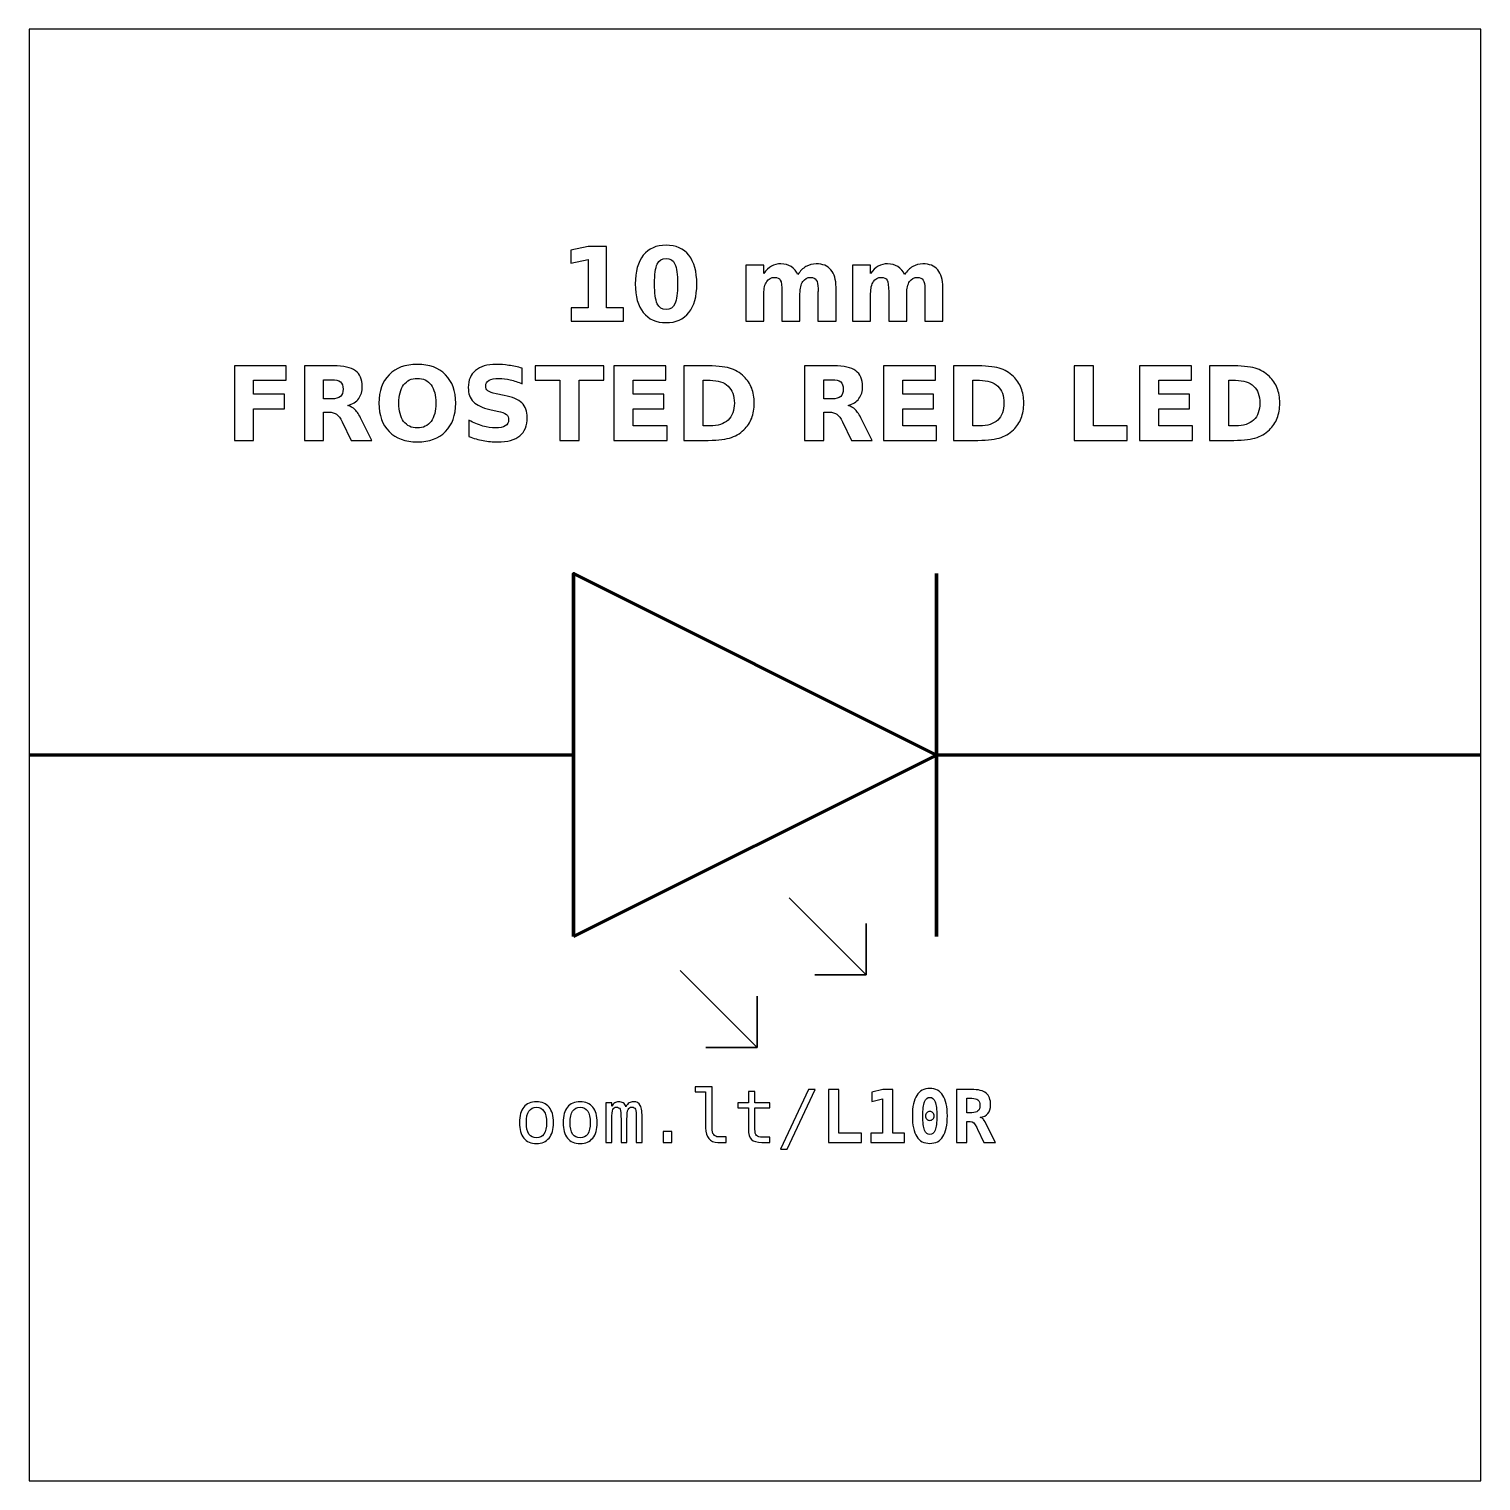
# Model space of a CAD drawing. Header units: centimetres. Extents: x -11.5 to -9.5, y -15.85 to -13.85.
import ezdxf

# ---------------------------------------------------------------- set-up
doc = ezdxf.new("R2010")
doc.units = ezdxf.units.CM
doc.header["$MEASUREMENT"] = 0
doc.layers.add('Layer 1', color=7, linetype='Continuous')

msp = doc.modelspace()

# ---------------------------------------------------------------- linework, layer by layer
at = {"layer": 'Layer 1', "color": 7}
msp.add_open_spline([(-11.5, -13.85), (-11.5, -13.85), (-9.5, -13.85), (-9.5, -13.85), (-9.5, -13.85), (-9.5, -13.85), (-9.5, -15.85), (-9.5, -15.85), (-9.5, -15.85), (-9.5, -15.85), (-11.5, -15.85), (-11.5, -15.85), (-11.5, -15.85), (-11.5, -15.85), (-11.5, -13.85), (-11.5, -13.85)], degree=3, knots=[0, 0, 0, 0, 0.25, 0.25, 0.25, 0.25, 0.5, 0.5, 0.5, 0.5, 0.75, 0.75, 0.75, 0.75, 1, 1, 1, 1], dxfattribs=at)
at = {"layer": 'Layer 1', "color": 250}
for points, knots in [([(-10.75327, -14.23414), (-10.75327, -14.23414), (-10.72984, -14.23414), (-10.72984, -14.23414), (-10.72984, -14.23414), (-10.72984, -14.23414), (-10.72984, -14.16765), (-10.72984, -14.16765), (-10.72984, -14.16765), (-10.72984, -14.16765), (-10.75388, -14.17262), (-10.75388, -14.17262), (-10.75388, -14.17262), (-10.75388, -14.17262), (-10.75388, -14.15455), (-10.75388, -14.15455), (-10.75388, -14.15455), (-10.75388, -14.15455), (-10.72998, -14.14959), (-10.72998, -14.14959), (-10.72998, -14.14959), (-10.72998, -14.14959), (-10.70477, -14.14959), (-10.70477, -14.14959), (-10.70477, -14.14959), (-10.70477, -14.14959), (-10.70477, -14.23414), (-10.70477, -14.23414), (-10.70477, -14.23414), (-10.70477, -14.23414), (-10.68135, -14.23414), (-10.68135, -14.23414), (-10.68135, -14.23414), (-10.68135, -14.23414), (-10.68135, -14.25246), (-10.68135, -14.25246), (-10.68135, -14.25246), (-10.68135, -14.25246), (-10.75327, -14.25246), (-10.75327, -14.25246), (-10.75327, -14.25246), (-10.75327, -14.25246), (-10.75327, -14.23414), (-10.75327, -14.23414)], [0, 0, 0, 0, 0.0909091, 0.0909091, 0.0909091, 0.0909091, 0.1818182, 0.1818182, 0.1818182, 0.1818182, 0.2727273, 0.2727273, 0.2727273, 0.2727273, 0.3636364, 0.3636364, 0.3636364, 0.3636364, 0.4545455, 0.4545455, 0.4545455, 0.4545455, 0.5454545, 0.5454545, 0.5454545, 0.5454545, 0.6363636, 0.6363636, 0.6363636, 0.6363636, 0.7272727, 0.7272727, 0.7272727, 0.7272727, 0.8181818, 0.8181818, 0.8181818, 0.8181818, 0.9090909, 0.9090909, 0.9090909, 0.9090909, 1, 1, 1, 1]), ([(-10.58017, -14.20112), (-10.58017, -14.21817), (-10.58384, -14.23132), (-10.5912, -14.24058), (-10.5912, -14.24058), (-10.59854, -14.24983), (-10.60898, -14.25446), (-10.62248, -14.25446), (-10.62248, -14.25446), (-10.63603, -14.25446), (-10.64649, -14.24983), (-10.65383, -14.24058), (-10.65383, -14.24058), (-10.66119, -14.23132), (-10.66486, -14.21817), (-10.66486, -14.20112), (-10.66486, -14.20112), (-10.66486, -14.18405), (-10.66119, -14.17087), (-10.65383, -14.16161), (-10.65383, -14.16161), (-10.64649, -14.15237), (-10.63603, -14.14773), (-10.62248, -14.14773), (-10.62248, -14.14773), (-10.60898, -14.14773), (-10.59854, -14.15237), (-10.5912, -14.16161), (-10.5912, -14.16161), (-10.58384, -14.17087), (-10.58017, -14.18405), (-10.58017, -14.20112)], [0, 0, 0, 0, 0.125, 0.125, 0.125, 0.125, 0.25, 0.25, 0.25, 0.25, 0.375, 0.375, 0.375, 0.375, 0.5, 0.5, 0.5, 0.5, 0.625, 0.625, 0.625, 0.625, 0.75, 0.75, 0.75, 0.75, 0.875, 0.875, 0.875, 0.875, 1, 1, 1, 1]), ([(-10.6067, -14.20093), (-10.6067, -14.18807), (-10.6079, -14.17901), (-10.61032, -14.17374), (-10.61032, -14.17374), (-10.61272, -14.1685), (-10.61679, -14.16587), (-10.62248, -14.16587), (-10.62248, -14.16587), (-10.62817, -14.16587), (-10.63224, -14.1685), (-10.63469, -14.17374), (-10.63469, -14.17374), (-10.63711, -14.17901), (-10.63833, -14.18807), (-10.63833, -14.20093), (-10.63833, -14.20093), (-10.63833, -14.21391), (-10.63711, -14.22309), (-10.63469, -14.2284), (-10.63469, -14.2284), (-10.63224, -14.23374), (-10.62817, -14.2364), (-10.62248, -14.2364), (-10.62248, -14.2364), (-10.61684, -14.2364), (-10.61279, -14.23374), (-10.61034, -14.2284), (-10.61034, -14.2284), (-10.60792, -14.22309), (-10.6067, -14.21391), (-10.6067, -14.20093)], [0, 0, 0, 0, 0.125, 0.125, 0.125, 0.125, 0.25, 0.25, 0.25, 0.25, 0.375, 0.375, 0.375, 0.375, 0.5, 0.5, 0.5, 0.5, 0.625, 0.625, 0.625, 0.625, 0.75, 0.75, 0.75, 0.75, 0.875, 0.875, 0.875, 0.875, 1, 1, 1, 1]), ([(-10.44092, -14.18811), (-10.43779, -14.18334), (-10.4341, -14.17969), (-10.42979, -14.1772), (-10.42979, -14.1772), (-10.42549, -14.17468), (-10.42079, -14.17344), (-10.41564, -14.17344), (-10.41564, -14.17344), (-10.40677, -14.17344), (-10.40002, -14.17617), (-10.39539, -14.18165), (-10.39539, -14.18165), (-10.39075, -14.1871), (-10.38842, -14.19505), (-10.38842, -14.20547), (-10.38842, -14.20547), (-10.38842, -14.20547), (-10.38842, -14.25246), (-10.38842, -14.25246), (-10.38842, -14.25246), (-10.38842, -14.25246), (-10.41324, -14.25246), (-10.41324, -14.25246), (-10.41324, -14.25246), (-10.41324, -14.25246), (-10.41324, -14.21222), (-10.41324, -14.21222), (-10.41324, -14.21222), (-10.41319, -14.21163), (-10.41317, -14.21102), (-10.41314, -14.21036), (-10.41314, -14.21036), (-10.41312, -14.20973), (-10.4131, -14.20881), (-10.4131, -14.20761), (-10.4131, -14.20761), (-10.4131, -14.20215), (-10.41389, -14.19818), (-10.41552, -14.19573), (-10.41552, -14.19573), (-10.41712, -14.19326), (-10.4197, -14.19204), (-10.42328, -14.19204), (-10.42328, -14.19204), (-10.42798, -14.19204), (-10.43158, -14.19397), (-10.43414, -14.19783), (-10.43414, -14.19783), (-10.43668, -14.20168), (-10.438, -14.20726), (-10.4381, -14.21457), (-10.4381, -14.21457), (-10.4381, -14.21457), (-10.4381, -14.25246), (-10.4381, -14.25246), (-10.4381, -14.25246), (-10.4381, -14.25246), (-10.46291, -14.25246), (-10.46291, -14.25246), (-10.46291, -14.25246), (-10.46291, -14.25246), (-10.46291, -14.21222), (-10.46291, -14.21222), (-10.46291, -14.21222), (-10.46291, -14.20368), (-10.46364, -14.19818), (-10.46512, -14.19573), (-10.46512, -14.19573), (-10.46658, -14.19326), (-10.46919, -14.19204), (-10.47295, -14.19204), (-10.47295, -14.19204), (-10.4777, -14.19204), (-10.48135, -14.19399), (-10.48391, -14.19787), (-10.48391, -14.19787), (-10.48647, -14.20175), (-10.48777, -14.20728), (-10.48777, -14.2145), (-10.48777, -14.2145), (-10.48777, -14.2145), (-10.48777, -14.25246), (-10.48777, -14.25246), (-10.48777, -14.25246), (-10.48777, -14.25246), (-10.51258, -14.25246), (-10.51258, -14.25246), (-10.51258, -14.25246), (-10.51258, -14.25246), (-10.51258, -14.1753), (-10.51258, -14.1753), (-10.51258, -14.1753), (-10.51258, -14.1753), (-10.48777, -14.1753), (-10.48777, -14.1753), (-10.48777, -14.1753), (-10.48777, -14.1753), (-10.48777, -14.18661), (-10.48777, -14.18661), (-10.48777, -14.18661), (-10.48473, -14.18223), (-10.48125, -14.17897), (-10.47732, -14.17675), (-10.47732, -14.17675), (-10.4734, -14.17454), (-10.46907, -14.17344), (-10.46434, -14.17344), (-10.46434, -14.17344), (-10.45903, -14.17344), (-10.4543, -14.17473), (-10.45023, -14.1773), (-10.45023, -14.1773), (-10.44614, -14.17988), (-10.44303, -14.18348), (-10.44092, -14.18811)], [0, 0, 0, 0, 0.0344828, 0.0344828, 0.0344828, 0.0344828, 0.0689655, 0.0689655, 0.0689655, 0.0689655, 0.1034483, 0.1034483, 0.1034483, 0.1034483, 0.137931, 0.137931, 0.137931, 0.137931, 0.1724138, 0.1724138, 0.1724138, 0.1724138, 0.2068966, 0.2068966, 0.2068966, 0.2068966, 0.2413793, 0.2413793, 0.2413793, 0.2413793, 0.2758621, 0.2758621, 0.2758621, 0.2758621, 0.3103448, 0.3103448, 0.3103448, 0.3103448, 0.3448276, 0.3448276, 0.3448276, 0.3448276, 0.3793103, 0.3793103, 0.3793103, 0.3793103, 0.4137931, 0.4137931, 0.4137931, 0.4137931, 0.4482759, 0.4482759, 0.4482759, 0.4482759, 0.4827586, 0.4827586, 0.4827586, 0.4827586, 0.5172414, 0.5172414, 0.5172414, 0.5172414, 0.5517241, 0.5517241, 0.5517241, 0.5517241, 0.5862069, 0.5862069, 0.5862069, 0.5862069, 0.6206897, 0.6206897, 0.6206897, 0.6206897, 0.6551724, 0.6551724, 0.6551724, 0.6551724, 0.6896552, 0.6896552, 0.6896552, 0.6896552, 0.7241379, 0.7241379, 0.7241379, 0.7241379, 0.7586207, 0.7586207, 0.7586207, 0.7586207, 0.7931034, 0.7931034, 0.7931034, 0.7931034, 0.8275862, 0.8275862, 0.8275862, 0.8275862, 0.862069, 0.862069, 0.862069, 0.862069, 0.8965517, 0.8965517, 0.8965517, 0.8965517, 0.9310345, 0.9310345, 0.9310345, 0.9310345, 0.9655172, 0.9655172, 0.9655172, 0.9655172, 1, 1, 1, 1]), ([(-10.29388, -14.18811), (-10.29075, -14.18334), (-10.28706, -14.17969), (-10.28275, -14.1772), (-10.28275, -14.1772), (-10.27845, -14.17468), (-10.27375, -14.17344), (-10.2686, -14.17344), (-10.2686, -14.17344), (-10.25973, -14.17344), (-10.25298, -14.17617), (-10.24835, -14.18165), (-10.24835, -14.18165), (-10.24371, -14.1871), (-10.24138, -14.19505), (-10.24138, -14.20547), (-10.24138, -14.20547), (-10.24138, -14.20547), (-10.24138, -14.25246), (-10.24138, -14.25246), (-10.24138, -14.25246), (-10.24138, -14.25246), (-10.2662, -14.25246), (-10.2662, -14.25246), (-10.2662, -14.25246), (-10.2662, -14.25246), (-10.2662, -14.21222), (-10.2662, -14.21222), (-10.2662, -14.21222), (-10.26615, -14.21163), (-10.26613, -14.21102), (-10.2661, -14.21036), (-10.2661, -14.21036), (-10.26608, -14.20973), (-10.26606, -14.20881), (-10.26606, -14.20761), (-10.26606, -14.20761), (-10.26606, -14.20215), (-10.26685, -14.19818), (-10.26848, -14.19573), (-10.26848, -14.19573), (-10.27008, -14.19326), (-10.27266, -14.19204), (-10.27624, -14.19204), (-10.27624, -14.19204), (-10.28094, -14.19204), (-10.28454, -14.19397), (-10.2871, -14.19783), (-10.2871, -14.19783), (-10.28964, -14.20168), (-10.29096, -14.20726), (-10.29106, -14.21457), (-10.29106, -14.21457), (-10.29106, -14.21457), (-10.29106, -14.25246), (-10.29106, -14.25246), (-10.29106, -14.25246), (-10.29106, -14.25246), (-10.31587, -14.25246), (-10.31587, -14.25246), (-10.31587, -14.25246), (-10.31587, -14.25246), (-10.31587, -14.21222), (-10.31587, -14.21222), (-10.31587, -14.21222), (-10.31587, -14.20368), (-10.3166, -14.19818), (-10.31808, -14.19573), (-10.31808, -14.19573), (-10.31954, -14.19326), (-10.32215, -14.19204), (-10.32591, -14.19204), (-10.32591, -14.19204), (-10.33066, -14.19204), (-10.33431, -14.19399), (-10.33687, -14.19787), (-10.33687, -14.19787), (-10.33943, -14.20175), (-10.34073, -14.20728), (-10.34073, -14.2145), (-10.34073, -14.2145), (-10.34073, -14.2145), (-10.34073, -14.25246), (-10.34073, -14.25246), (-10.34073, -14.25246), (-10.34073, -14.25246), (-10.36554, -14.25246), (-10.36554, -14.25246), (-10.36554, -14.25246), (-10.36554, -14.25246), (-10.36554, -14.1753), (-10.36554, -14.1753), (-10.36554, -14.1753), (-10.36554, -14.1753), (-10.34073, -14.1753), (-10.34073, -14.1753), (-10.34073, -14.1753), (-10.34073, -14.1753), (-10.34073, -14.18661), (-10.34073, -14.18661), (-10.34073, -14.18661), (-10.33769, -14.18223), (-10.33421, -14.17897), (-10.33028, -14.17675), (-10.33028, -14.17675), (-10.32636, -14.17454), (-10.32203, -14.17344), (-10.3173, -14.17344), (-10.3173, -14.17344), (-10.31199, -14.17344), (-10.30726, -14.17473), (-10.30319, -14.1773), (-10.30319, -14.1773), (-10.2991, -14.17988), (-10.29599, -14.18348), (-10.29388, -14.18811)], [0, 0, 0, 0, 0.0344828, 0.0344828, 0.0344828, 0.0344828, 0.0689655, 0.0689655, 0.0689655, 0.0689655, 0.1034483, 0.1034483, 0.1034483, 0.1034483, 0.137931, 0.137931, 0.137931, 0.137931, 0.1724138, 0.1724138, 0.1724138, 0.1724138, 0.2068966, 0.2068966, 0.2068966, 0.2068966, 0.2413793, 0.2413793, 0.2413793, 0.2413793, 0.2758621, 0.2758621, 0.2758621, 0.2758621, 0.3103448, 0.3103448, 0.3103448, 0.3103448, 0.3448276, 0.3448276, 0.3448276, 0.3448276, 0.3793103, 0.3793103, 0.3793103, 0.3793103, 0.4137931, 0.4137931, 0.4137931, 0.4137931, 0.4482759, 0.4482759, 0.4482759, 0.4482759, 0.4827586, 0.4827586, 0.4827586, 0.4827586, 0.5172414, 0.5172414, 0.5172414, 0.5172414, 0.5517241, 0.5517241, 0.5517241, 0.5517241, 0.5862069, 0.5862069, 0.5862069, 0.5862069, 0.6206897, 0.6206897, 0.6206897, 0.6206897, 0.6551724, 0.6551724, 0.6551724, 0.6551724, 0.6896552, 0.6896552, 0.6896552, 0.6896552, 0.7241379, 0.7241379, 0.7241379, 0.7241379, 0.7586207, 0.7586207, 0.7586207, 0.7586207, 0.7931034, 0.7931034, 0.7931034, 0.7931034, 0.8275862, 0.8275862, 0.8275862, 0.8275862, 0.862069, 0.862069, 0.862069, 0.862069, 0.8965517, 0.8965517, 0.8965517, 0.8965517, 0.9310345, 0.9310345, 0.9310345, 0.9310345, 0.9655172, 0.9655172, 0.9655172, 0.9655172, 1, 1, 1, 1]), ([(-11.21718, -14.31384), (-11.21718, -14.31384), (-11.14559, -14.31384), (-11.14559, -14.31384), (-11.14559, -14.31384), (-11.14559, -14.31384), (-11.14559, -14.3339), (-11.14559, -14.3339), (-11.14559, -14.3339), (-11.14559, -14.3339), (-11.19065, -14.3339), (-11.19065, -14.3339), (-11.19065, -14.3339), (-11.19065, -14.3339), (-11.19065, -14.35305), (-11.19065, -14.35305), (-11.19065, -14.35305), (-11.19065, -14.35305), (-11.14827, -14.35305), (-11.14827, -14.35305), (-11.14827, -14.35305), (-11.14827, -14.35305), (-11.14827, -14.37311), (-11.14827, -14.37311), (-11.14827, -14.37311), (-11.14827, -14.37311), (-11.19065, -14.37311), (-11.19065, -14.37311), (-11.19065, -14.37311), (-11.19065, -14.37311), (-11.19065, -14.41671), (-11.19065, -14.41671), (-11.19065, -14.41671), (-11.19065, -14.41671), (-11.21718, -14.41671), (-11.21718, -14.41671), (-11.21718, -14.41671), (-11.21718, -14.41671), (-11.21718, -14.31384), (-11.21718, -14.31384)], [0, 0, 0, 0, 0.1, 0.1, 0.1, 0.1, 0.2, 0.2, 0.2, 0.2, 0.3, 0.3, 0.3, 0.3, 0.4, 0.4, 0.4, 0.4, 0.5, 0.5, 0.5, 0.5, 0.6, 0.6, 0.6, 0.6, 0.7, 0.7, 0.7, 0.7, 0.8, 0.8, 0.8, 0.8, 0.9, 0.9, 0.9, 0.9, 1, 1, 1, 1]), ([(-11.09425, -14.37779), (-11.09425, -14.37779), (-11.09425, -14.41671), (-11.09425, -14.41671), (-11.09425, -14.41671), (-11.09425, -14.41671), (-11.12078, -14.41671), (-11.12078, -14.41671), (-11.12078, -14.41671), (-11.12078, -14.41671), (-11.12078, -14.31384), (-11.12078, -14.31384), (-11.12078, -14.31384), (-11.12078, -14.31384), (-11.08026, -14.31384), (-11.08026, -14.31384), (-11.08026, -14.31384), (-11.06671, -14.31384), (-11.05676, -14.31612), (-11.05046, -14.32066), (-11.05046, -14.32066), (-11.04414, -14.3252), (-11.04098, -14.3324), (-11.04098, -14.34223), (-11.04098, -14.34223), (-11.04098, -14.34902), (-11.04263, -14.35462), (-11.0459, -14.35897), (-11.0459, -14.35897), (-11.04919, -14.36335), (-11.05415, -14.36657), (-11.06076, -14.36862), (-11.06076, -14.36862), (-11.05714, -14.36946), (-11.05387, -14.37132), (-11.051, -14.37424), (-11.051, -14.37424), (-11.04813, -14.37715), (-11.04524, -14.38157), (-11.0423, -14.3875), (-11.0423, -14.3875), (-11.0423, -14.3875), (-11.02788, -14.41671), (-11.02788, -14.41671), (-11.02788, -14.41671), (-11.02788, -14.41671), (-11.05615, -14.41671), (-11.05615, -14.41671), (-11.05615, -14.41671), (-11.05615, -14.41671), (-11.06869, -14.39115), (-11.06869, -14.39115), (-11.06869, -14.39115), (-11.0712, -14.38602), (-11.07377, -14.38249), (-11.07638, -14.38061), (-11.07638, -14.38061), (-11.07897, -14.37873), (-11.08242, -14.37779), (-11.08675, -14.37779), (-11.08675, -14.37779), (-11.08675, -14.37779), (-11.09425, -14.37779), (-11.09425, -14.37779)], [0, 0, 0, 0, 0.0625, 0.0625, 0.0625, 0.0625, 0.125, 0.125, 0.125, 0.125, 0.1875, 0.1875, 0.1875, 0.1875, 0.25, 0.25, 0.25, 0.25, 0.3125, 0.3125, 0.3125, 0.3125, 0.375, 0.375, 0.375, 0.375, 0.4375, 0.4375, 0.4375, 0.4375, 0.5, 0.5, 0.5, 0.5, 0.5625, 0.5625, 0.5625, 0.5625, 0.625, 0.625, 0.625, 0.625, 0.6875, 0.6875, 0.6875, 0.6875, 0.75, 0.75, 0.75, 0.75, 0.8125, 0.8125, 0.8125, 0.8125, 0.875, 0.875, 0.875, 0.875, 0.9375, 0.9375, 0.9375, 0.9375, 1, 1, 1, 1]), ([(-10.96514, -14.31198), (-10.94861, -14.31198), (-10.93565, -14.31671), (-10.92629, -14.32619), (-10.92629, -14.32619), (-10.91691, -14.33564), (-10.91223, -14.34869), (-10.91223, -14.36537), (-10.91223, -14.36537), (-10.91223, -14.382), (-10.91691, -14.39505), (-10.92629, -14.4045), (-10.92629, -14.4045), (-10.93565, -14.41398), (-10.94861, -14.41871), (-10.96514, -14.41871), (-10.96514, -14.41871), (-10.98163, -14.41871), (-10.99456, -14.41398), (-11.00397, -14.4045), (-11.00397, -14.4045), (-11.01335, -14.39505), (-11.01806, -14.382), (-11.01806, -14.36537), (-11.01806, -14.36537), (-11.01806, -14.34869), (-11.01335, -14.33564), (-11.00397, -14.32619), (-11.00397, -14.32619), (-10.99456, -14.31671), (-10.98163, -14.31198), (-10.96514, -14.31198)], [0, 0, 0, 0, 0.125, 0.125, 0.125, 0.125, 0.25, 0.25, 0.25, 0.25, 0.375, 0.375, 0.375, 0.375, 0.5, 0.5, 0.5, 0.5, 0.625, 0.625, 0.625, 0.625, 0.75, 0.75, 0.75, 0.75, 0.875, 0.875, 0.875, 0.875, 1, 1, 1, 1]), ([(-10.82057, -14.31709), (-10.82057, -14.31709), (-10.82057, -14.33884), (-10.82057, -14.33884), (-10.82057, -14.33884), (-10.82622, -14.33632), (-10.83174, -14.33442), (-10.8371, -14.33313), (-10.8371, -14.33313), (-10.84249, -14.33183), (-10.84757, -14.3312), (-10.85234, -14.3312), (-10.85234, -14.3312), (-10.85867, -14.3312), (-10.86337, -14.33207), (-10.86641, -14.33381), (-10.86641, -14.33381), (-10.86944, -14.33557), (-10.87095, -14.33828), (-10.87095, -14.34195), (-10.87095, -14.34195), (-10.87095, -14.3447), (-10.86994, -14.34686), (-10.86789, -14.34839), (-10.86789, -14.34839), (-10.86584, -14.34992), (-10.86213, -14.35126), (-10.85674, -14.35236), (-10.85674, -14.35236), (-10.85674, -14.35236), (-10.84545, -14.35462), (-10.84545, -14.35462), (-10.84545, -14.35462), (-10.834, -14.35693), (-10.82589, -14.36041), (-10.82107, -14.36511), (-10.82107, -14.36511), (-10.81624, -14.36979), (-10.81382, -14.37645), (-10.81382, -14.38508), (-10.81382, -14.38508), (-10.81382, -14.39644), (-10.81718, -14.40488), (-10.82391, -14.41041), (-10.82391, -14.41041), (-10.83064, -14.41593), (-10.84091, -14.41871), (-10.85474, -14.41871), (-10.85474, -14.41871), (-10.86128, -14.41871), (-10.86782, -14.4181), (-10.87438, -14.41685), (-10.87438, -14.41685), (-10.88094, -14.4156), (-10.88753, -14.41377), (-10.89409, -14.41135), (-10.89409, -14.41135), (-10.89409, -14.41135), (-10.89409, -14.38896), (-10.89409, -14.38896), (-10.89409, -14.38896), (-10.88753, -14.39244), (-10.88118, -14.39507), (-10.87504, -14.39684), (-10.87504, -14.39684), (-10.8689, -14.3986), (-10.863, -14.39949), (-10.85731, -14.39949), (-10.85731, -14.39949), (-10.85152, -14.39949), (-10.84708, -14.39853), (-10.844, -14.3966), (-10.844, -14.3966), (-10.84091, -14.39467), (-10.83939, -14.39192), (-10.83939, -14.38832), (-10.83939, -14.38832), (-10.83939, -14.38512), (-10.84042, -14.38263), (-10.84251, -14.38089), (-10.84251, -14.38089), (-10.84461, -14.37915), (-10.84877, -14.37758), (-10.85503, -14.37621), (-10.85503, -14.37621), (-10.85503, -14.37621), (-10.8653, -14.37393), (-10.8653, -14.37393), (-10.8653, -14.37393), (-10.87558, -14.37172), (-10.88311, -14.36822), (-10.88786, -14.36339), (-10.88786, -14.36339), (-10.89261, -14.35857), (-10.89498, -14.35206), (-10.89498, -14.3439), (-10.89498, -14.3439), (-10.89498, -14.33364), (-10.89167, -14.32576), (-10.88506, -14.32026), (-10.88506, -14.32026), (-10.87845, -14.31473), (-10.86895, -14.31198), (-10.85653, -14.31198), (-10.85653, -14.31198), (-10.85089, -14.31198), (-10.84508, -14.31241), (-10.8391, -14.31325), (-10.8391, -14.31325), (-10.83313, -14.3141), (-10.82695, -14.31537), (-10.82057, -14.31709)], [0, 0, 0, 0, 0.0357143, 0.0357143, 0.0357143, 0.0357143, 0.0714286, 0.0714286, 0.0714286, 0.0714286, 0.1071429, 0.1071429, 0.1071429, 0.1071429, 0.1428571, 0.1428571, 0.1428571, 0.1428571, 0.1785714, 0.1785714, 0.1785714, 0.1785714, 0.2142857, 0.2142857, 0.2142857, 0.2142857, 0.25, 0.25, 0.25, 0.25, 0.2857143, 0.2857143, 0.2857143, 0.2857143, 0.3214286, 0.3214286, 0.3214286, 0.3214286, 0.3571429, 0.3571429, 0.3571429, 0.3571429, 0.3928571, 0.3928571, 0.3928571, 0.3928571, 0.4285714, 0.4285714, 0.4285714, 0.4285714, 0.4642857, 0.4642857, 0.4642857, 0.4642857, 0.5, 0.5, 0.5, 0.5, 0.5357143, 0.5357143, 0.5357143, 0.5357143, 0.5714286, 0.5714286, 0.5714286, 0.5714286, 0.6071429, 0.6071429, 0.6071429, 0.6071429, 0.6428571, 0.6428571, 0.6428571, 0.6428571, 0.6785714, 0.6785714, 0.6785714, 0.6785714, 0.7142857, 0.7142857, 0.7142857, 0.7142857, 0.75, 0.75, 0.75, 0.75, 0.7857143, 0.7857143, 0.7857143, 0.7857143, 0.8214286, 0.8214286, 0.8214286, 0.8214286, 0.8571429, 0.8571429, 0.8571429, 0.8571429, 0.8928571, 0.8928571, 0.8928571, 0.8928571, 0.9285714, 0.9285714, 0.9285714, 0.9285714, 0.9642857, 0.9642857, 0.9642857, 0.9642857, 1, 1, 1, 1]), ([(-10.80282, -14.31384), (-10.80282, -14.31384), (-10.70802, -14.31384), (-10.70802, -14.31384), (-10.70802, -14.31384), (-10.70802, -14.31384), (-10.70802, -14.3339), (-10.70802, -14.3339), (-10.70802, -14.3339), (-10.70802, -14.3339), (-10.74212, -14.3339), (-10.74212, -14.3339), (-10.74212, -14.3339), (-10.74212, -14.3339), (-10.74212, -14.41671), (-10.74212, -14.41671), (-10.74212, -14.41671), (-10.74212, -14.41671), (-10.76865, -14.41671), (-10.76865, -14.41671), (-10.76865, -14.41671), (-10.76865, -14.41671), (-10.76865, -14.3339), (-10.76865, -14.3339), (-10.76865, -14.3339), (-10.76865, -14.3339), (-10.80282, -14.3339), (-10.80282, -14.3339), (-10.80282, -14.3339), (-10.80282, -14.3339), (-10.80282, -14.31384), (-10.80282, -14.31384)], [0, 0, 0, 0, 0.125, 0.125, 0.125, 0.125, 0.25, 0.25, 0.25, 0.25, 0.375, 0.375, 0.375, 0.375, 0.5, 0.5, 0.5, 0.5, 0.625, 0.625, 0.625, 0.625, 0.75, 0.75, 0.75, 0.75, 0.875, 0.875, 0.875, 0.875, 1, 1, 1, 1]), ([(-10.69428, -14.31384), (-10.69428, -14.31384), (-10.62269, -14.31384), (-10.62269, -14.31384), (-10.62269, -14.31384), (-10.62269, -14.31384), (-10.62269, -14.3339), (-10.62269, -14.3339), (-10.62269, -14.3339), (-10.62269, -14.3339), (-10.66775, -14.3339), (-10.66775, -14.3339), (-10.66775, -14.3339), (-10.66775, -14.3339), (-10.66775, -14.35305), (-10.66775, -14.35305), (-10.66775, -14.35305), (-10.66775, -14.35305), (-10.6254, -14.35305), (-10.6254, -14.35305), (-10.6254, -14.35305), (-10.6254, -14.35305), (-10.6254, -14.37311), (-10.6254, -14.37311), (-10.6254, -14.37311), (-10.6254, -14.37311), (-10.66775, -14.37311), (-10.66775, -14.37311), (-10.66775, -14.37311), (-10.66775, -14.37311), (-10.66775, -14.39665), (-10.66775, -14.39665), (-10.66775, -14.39665), (-10.66775, -14.39665), (-10.62119, -14.39665), (-10.62119, -14.39665), (-10.62119, -14.39665), (-10.62119, -14.39665), (-10.62119, -14.41671), (-10.62119, -14.41671), (-10.62119, -14.41671), (-10.62119, -14.41671), (-10.69428, -14.41671), (-10.69428, -14.41671), (-10.69428, -14.41671), (-10.69428, -14.41671), (-10.69428, -14.31384), (-10.69428, -14.31384)], [0, 0, 0, 0, 0.0833333, 0.0833333, 0.0833333, 0.0833333, 0.1666667, 0.1666667, 0.1666667, 0.1666667, 0.25, 0.25, 0.25, 0.25, 0.3333333, 0.3333333, 0.3333333, 0.3333333, 0.4166667, 0.4166667, 0.4166667, 0.4166667, 0.5, 0.5, 0.5, 0.5, 0.5833333, 0.5833333, 0.5833333, 0.5833333, 0.6666667, 0.6666667, 0.6666667, 0.6666667, 0.75, 0.75, 0.75, 0.75, 0.8333333, 0.8333333, 0.8333333, 0.8333333, 0.9166667, 0.9166667, 0.9166667, 0.9166667, 1, 1, 1, 1]), ([(-10.59788, -14.31384), (-10.59788, -14.31384), (-10.56989, -14.31384), (-10.56989, -14.31384), (-10.56989, -14.31384), (-10.55428, -14.31384), (-10.54266, -14.31495), (-10.53502, -14.31718), (-10.53502, -14.31718), (-10.52737, -14.31941), (-10.52081, -14.32318), (-10.51533, -14.32852), (-10.51533, -14.32852), (-10.51051, -14.33315), (-10.50694, -14.33851), (-10.50458, -14.34458), (-10.50458, -14.34458), (-10.50226, -14.35062), (-10.50108, -14.35749), (-10.50108, -14.36518), (-10.50108, -14.36518), (-10.50108, -14.37294), (-10.50226, -14.37986), (-10.50458, -14.38595), (-10.50458, -14.38595), (-10.50694, -14.39204), (-10.51051, -14.3974), (-10.51533, -14.40203), (-10.51533, -14.40203), (-10.52086, -14.40737), (-10.52747, -14.41114), (-10.53518, -14.41337), (-10.53518, -14.41337), (-10.5429, -14.4156), (-10.55447, -14.41671), (-10.56989, -14.41671), (-10.56989, -14.41671), (-10.56989, -14.41671), (-10.59788, -14.41671), (-10.59788, -14.41671), (-10.59788, -14.41671), (-10.59788, -14.41671), (-10.59788, -14.31384), (-10.59788, -14.31384)], [0, 0, 0, 0, 0.0909091, 0.0909091, 0.0909091, 0.0909091, 0.1818182, 0.1818182, 0.1818182, 0.1818182, 0.2727273, 0.2727273, 0.2727273, 0.2727273, 0.3636364, 0.3636364, 0.3636364, 0.3636364, 0.4545455, 0.4545455, 0.4545455, 0.4545455, 0.5454545, 0.5454545, 0.5454545, 0.5454545, 0.6363636, 0.6363636, 0.6363636, 0.6363636, 0.7272727, 0.7272727, 0.7272727, 0.7272727, 0.8181818, 0.8181818, 0.8181818, 0.8181818, 0.9090909, 0.9090909, 0.9090909, 0.9090909, 1, 1, 1, 1]), ([(-10.4051, -14.37779), (-10.4051, -14.37779), (-10.4051, -14.41671), (-10.4051, -14.41671), (-10.4051, -14.41671), (-10.4051, -14.41671), (-10.43163, -14.41671), (-10.43163, -14.41671), (-10.43163, -14.41671), (-10.43163, -14.41671), (-10.43163, -14.31384), (-10.43163, -14.31384), (-10.43163, -14.31384), (-10.43163, -14.31384), (-10.39111, -14.31384), (-10.39111, -14.31384), (-10.39111, -14.31384), (-10.37756, -14.31384), (-10.36761, -14.31612), (-10.36131, -14.32066), (-10.36131, -14.32066), (-10.35499, -14.3252), (-10.35183, -14.3324), (-10.35183, -14.34223), (-10.35183, -14.34223), (-10.35183, -14.34902), (-10.35348, -14.35462), (-10.35675, -14.35897), (-10.35675, -14.35897), (-10.36004, -14.36335), (-10.365, -14.36657), (-10.37161, -14.36862), (-10.37161, -14.36862), (-10.36799, -14.36946), (-10.36472, -14.37132), (-10.36185, -14.37424), (-10.36185, -14.37424), (-10.35898, -14.37715), (-10.35609, -14.38157), (-10.35315, -14.3875), (-10.35315, -14.3875), (-10.35315, -14.3875), (-10.33873, -14.41671), (-10.33873, -14.41671), (-10.33873, -14.41671), (-10.33873, -14.41671), (-10.367, -14.41671), (-10.367, -14.41671), (-10.367, -14.41671), (-10.367, -14.41671), (-10.37954, -14.39115), (-10.37954, -14.39115), (-10.37954, -14.39115), (-10.38205, -14.38602), (-10.38462, -14.38249), (-10.38723, -14.38061), (-10.38723, -14.38061), (-10.38982, -14.37873), (-10.39327, -14.37779), (-10.3976, -14.37779), (-10.3976, -14.37779), (-10.3976, -14.37779), (-10.4051, -14.37779), (-10.4051, -14.37779)], [0, 0, 0, 0, 0.0625, 0.0625, 0.0625, 0.0625, 0.125, 0.125, 0.125, 0.125, 0.1875, 0.1875, 0.1875, 0.1875, 0.25, 0.25, 0.25, 0.25, 0.3125, 0.3125, 0.3125, 0.3125, 0.375, 0.375, 0.375, 0.375, 0.4375, 0.4375, 0.4375, 0.4375, 0.5, 0.5, 0.5, 0.5, 0.5625, 0.5625, 0.5625, 0.5625, 0.625, 0.625, 0.625, 0.625, 0.6875, 0.6875, 0.6875, 0.6875, 0.75, 0.75, 0.75, 0.75, 0.8125, 0.8125, 0.8125, 0.8125, 0.875, 0.875, 0.875, 0.875, 0.9375, 0.9375, 0.9375, 0.9375, 1, 1, 1, 1]), ([(-10.32298, -14.31384), (-10.32298, -14.31384), (-10.25139, -14.31384), (-10.25139, -14.31384), (-10.25139, -14.31384), (-10.25139, -14.31384), (-10.25139, -14.3339), (-10.25139, -14.3339), (-10.25139, -14.3339), (-10.25139, -14.3339), (-10.29645, -14.3339), (-10.29645, -14.3339), (-10.29645, -14.3339), (-10.29645, -14.3339), (-10.29645, -14.35305), (-10.29645, -14.35305), (-10.29645, -14.35305), (-10.29645, -14.35305), (-10.2541, -14.35305), (-10.2541, -14.35305), (-10.2541, -14.35305), (-10.2541, -14.35305), (-10.2541, -14.37311), (-10.2541, -14.37311), (-10.2541, -14.37311), (-10.2541, -14.37311), (-10.29645, -14.37311), (-10.29645, -14.37311), (-10.29645, -14.37311), (-10.29645, -14.37311), (-10.29645, -14.39665), (-10.29645, -14.39665), (-10.29645, -14.39665), (-10.29645, -14.39665), (-10.24989, -14.39665), (-10.24989, -14.39665), (-10.24989, -14.39665), (-10.24989, -14.39665), (-10.24989, -14.41671), (-10.24989, -14.41671), (-10.24989, -14.41671), (-10.24989, -14.41671), (-10.32298, -14.41671), (-10.32298, -14.41671), (-10.32298, -14.41671), (-10.32298, -14.41671), (-10.32298, -14.31384), (-10.32298, -14.31384)], [0, 0, 0, 0, 0.0833333, 0.0833333, 0.0833333, 0.0833333, 0.1666667, 0.1666667, 0.1666667, 0.1666667, 0.25, 0.25, 0.25, 0.25, 0.3333333, 0.3333333, 0.3333333, 0.3333333, 0.4166667, 0.4166667, 0.4166667, 0.4166667, 0.5, 0.5, 0.5, 0.5, 0.5833333, 0.5833333, 0.5833333, 0.5833333, 0.6666667, 0.6666667, 0.6666667, 0.6666667, 0.75, 0.75, 0.75, 0.75, 0.8333333, 0.8333333, 0.8333333, 0.8333333, 0.9166667, 0.9166667, 0.9166667, 0.9166667, 1, 1, 1, 1]), ([(-10.22658, -14.31384), (-10.22658, -14.31384), (-10.19859, -14.31384), (-10.19859, -14.31384), (-10.19859, -14.31384), (-10.18298, -14.31384), (-10.17136, -14.31495), (-10.16372, -14.31718), (-10.16372, -14.31718), (-10.15607, -14.31941), (-10.14951, -14.32318), (-10.14403, -14.32852), (-10.14403, -14.32852), (-10.13921, -14.33315), (-10.13564, -14.33851), (-10.13328, -14.34458), (-10.13328, -14.34458), (-10.13096, -14.35062), (-10.12978, -14.35749), (-10.12978, -14.36518), (-10.12978, -14.36518), (-10.12978, -14.37294), (-10.13096, -14.37986), (-10.13328, -14.38595), (-10.13328, -14.38595), (-10.13564, -14.39204), (-10.13921, -14.3974), (-10.14403, -14.40203), (-10.14403, -14.40203), (-10.14956, -14.40737), (-10.15617, -14.41114), (-10.16388, -14.41337), (-10.16388, -14.41337), (-10.1716, -14.4156), (-10.18317, -14.41671), (-10.19859, -14.41671), (-10.19859, -14.41671), (-10.19859, -14.41671), (-10.22658, -14.41671), (-10.22658, -14.41671), (-10.22658, -14.41671), (-10.22658, -14.41671), (-10.22658, -14.31384), (-10.22658, -14.31384)], [0, 0, 0, 0, 0.0909091, 0.0909091, 0.0909091, 0.0909091, 0.1818182, 0.1818182, 0.1818182, 0.1818182, 0.2727273, 0.2727273, 0.2727273, 0.2727273, 0.3636364, 0.3636364, 0.3636364, 0.3636364, 0.4545455, 0.4545455, 0.4545455, 0.4545455, 0.5454545, 0.5454545, 0.5454545, 0.5454545, 0.6363636, 0.6363636, 0.6363636, 0.6363636, 0.7272727, 0.7272727, 0.7272727, 0.7272727, 0.8181818, 0.8181818, 0.8181818, 0.8181818, 0.9090909, 0.9090909, 0.9090909, 0.9090909, 1, 1, 1, 1]), ([(-10.06033, -14.31384), (-10.06033, -14.31384), (-10.0338, -14.31384), (-10.0338, -14.31384), (-10.0338, -14.31384), (-10.0338, -14.31384), (-10.0338, -14.39665), (-10.0338, -14.39665), (-10.0338, -14.39665), (-10.0338, -14.39665), (-9.98724, -14.39665), (-9.98724, -14.39665), (-9.98724, -14.39665), (-9.98724, -14.39665), (-9.98724, -14.41671), (-9.98724, -14.41671), (-9.98724, -14.41671), (-9.98724, -14.41671), (-10.06033, -14.41671), (-10.06033, -14.41671), (-10.06033, -14.41671), (-10.06033, -14.41671), (-10.06033, -14.31384), (-10.06033, -14.31384)], [0, 0, 0, 0, 0.1666667, 0.1666667, 0.1666667, 0.1666667, 0.3333333, 0.3333333, 0.3333333, 0.3333333, 0.5, 0.5, 0.5, 0.5, 0.6666667, 0.6666667, 0.6666667, 0.6666667, 0.8333333, 0.8333333, 0.8333333, 0.8333333, 1, 1, 1, 1]), ([(-9.97042, -14.31384), (-9.97042, -14.31384), (-9.89883, -14.31384), (-9.89883, -14.31384), (-9.89883, -14.31384), (-9.89883, -14.31384), (-9.89883, -14.3339), (-9.89883, -14.3339), (-9.89883, -14.3339), (-9.89883, -14.3339), (-9.94389, -14.3339), (-9.94389, -14.3339), (-9.94389, -14.3339), (-9.94389, -14.3339), (-9.94389, -14.35305), (-9.94389, -14.35305), (-9.94389, -14.35305), (-9.94389, -14.35305), (-9.90154, -14.35305), (-9.90154, -14.35305), (-9.90154, -14.35305), (-9.90154, -14.35305), (-9.90154, -14.37311), (-9.90154, -14.37311), (-9.90154, -14.37311), (-9.90154, -14.37311), (-9.94389, -14.37311), (-9.94389, -14.37311), (-9.94389, -14.37311), (-9.94389, -14.37311), (-9.94389, -14.39665), (-9.94389, -14.39665), (-9.94389, -14.39665), (-9.94389, -14.39665), (-9.89733, -14.39665), (-9.89733, -14.39665), (-9.89733, -14.39665), (-9.89733, -14.39665), (-9.89733, -14.41671), (-9.89733, -14.41671), (-9.89733, -14.41671), (-9.89733, -14.41671), (-9.97042, -14.41671), (-9.97042, -14.41671), (-9.97042, -14.41671), (-9.97042, -14.41671), (-9.97042, -14.31384), (-9.97042, -14.31384)], [0, 0, 0, 0, 0.0833333, 0.0833333, 0.0833333, 0.0833333, 0.1666667, 0.1666667, 0.1666667, 0.1666667, 0.25, 0.25, 0.25, 0.25, 0.3333333, 0.3333333, 0.3333333, 0.3333333, 0.4166667, 0.4166667, 0.4166667, 0.4166667, 0.5, 0.5, 0.5, 0.5, 0.5833333, 0.5833333, 0.5833333, 0.5833333, 0.6666667, 0.6666667, 0.6666667, 0.6666667, 0.75, 0.75, 0.75, 0.75, 0.8333333, 0.8333333, 0.8333333, 0.8333333, 0.9166667, 0.9166667, 0.9166667, 0.9166667, 1, 1, 1, 1]), ([(-9.87402, -14.31384), (-9.87402, -14.31384), (-9.84603, -14.31384), (-9.84603, -14.31384), (-9.84603, -14.31384), (-9.83042, -14.31384), (-9.8188, -14.31495), (-9.81116, -14.31718), (-9.81116, -14.31718), (-9.80351, -14.31941), (-9.79695, -14.32318), (-9.79147, -14.32852), (-9.79147, -14.32852), (-9.78665, -14.33315), (-9.78308, -14.33851), (-9.78072, -14.34458), (-9.78072, -14.34458), (-9.7784, -14.35062), (-9.77722, -14.35749), (-9.77722, -14.36518), (-9.77722, -14.36518), (-9.77722, -14.37294), (-9.7784, -14.37986), (-9.78072, -14.38595), (-9.78072, -14.38595), (-9.78308, -14.39204), (-9.78665, -14.3974), (-9.79147, -14.40203), (-9.79147, -14.40203), (-9.797, -14.40737), (-9.80361, -14.41114), (-9.81132, -14.41337), (-9.81132, -14.41337), (-9.81904, -14.4156), (-9.83061, -14.41671), (-9.84603, -14.41671), (-9.84603, -14.41671), (-9.84603, -14.41671), (-9.87402, -14.41671), (-9.87402, -14.41671), (-9.87402, -14.41671), (-9.87402, -14.41671), (-9.87402, -14.31384), (-9.87402, -14.31384)], [0, 0, 0, 0, 0.0909091, 0.0909091, 0.0909091, 0.0909091, 0.1818182, 0.1818182, 0.1818182, 0.1818182, 0.2727273, 0.2727273, 0.2727273, 0.2727273, 0.3636364, 0.3636364, 0.3636364, 0.3636364, 0.4545455, 0.4545455, 0.4545455, 0.4545455, 0.5454545, 0.5454545, 0.5454545, 0.5454545, 0.6363636, 0.6363636, 0.6363636, 0.6363636, 0.7272727, 0.7272727, 0.7272727, 0.7272727, 0.8181818, 0.8181818, 0.8181818, 0.8181818, 0.9090909, 0.9090909, 0.9090909, 0.9090909, 1, 1, 1, 1]), ([(-11.08308, -14.35947), (-11.07753, -14.35947), (-11.07353, -14.35843), (-11.07113, -14.35636), (-11.07113, -14.35636), (-11.06871, -14.35429), (-11.06751, -14.35088), (-11.06751, -14.34615), (-11.06751, -14.34615), (-11.06751, -14.34147), (-11.06871, -14.33811), (-11.07113, -14.33609), (-11.07113, -14.33609), (-11.07353, -14.33407), (-11.07753, -14.33306), (-11.08308, -14.33306), (-11.08308, -14.33306), (-11.08308, -14.33306), (-11.09425, -14.33306), (-11.09425, -14.33306), (-11.09425, -14.33306), (-11.09425, -14.33306), (-11.09425, -14.35947), (-11.09425, -14.35947), (-11.09425, -14.35947), (-11.09425, -14.35947), (-11.08308, -14.35947), (-11.08308, -14.35947)], [0, 0, 0, 0, 0.1428571, 0.1428571, 0.1428571, 0.1428571, 0.2857143, 0.2857143, 0.2857143, 0.2857143, 0.4285714, 0.4285714, 0.4285714, 0.4285714, 0.5714286, 0.5714286, 0.5714286, 0.5714286, 0.7142857, 0.7142857, 0.7142857, 0.7142857, 0.8571429, 0.8571429, 0.8571429, 0.8571429, 1, 1, 1, 1]), ([(-10.96514, -14.3312), (-10.97323, -14.3312), (-10.97949, -14.33418), (-10.98396, -14.34016), (-10.98396, -14.34016), (-10.9884, -14.34613), (-10.99064, -14.35453), (-10.99064, -14.36537), (-10.99064, -14.36537), (-10.99064, -14.37619), (-10.9884, -14.38456), (-10.98396, -14.39053), (-10.98396, -14.39053), (-10.97949, -14.39651), (-10.97323, -14.39949), (-10.96514, -14.39949), (-10.96514, -14.39949), (-10.957, -14.39949), (-10.95073, -14.39651), (-10.94626, -14.39053), (-10.94626, -14.39053), (-10.94181, -14.38456), (-10.93958, -14.37619), (-10.93958, -14.36537), (-10.93958, -14.36537), (-10.93958, -14.35453), (-10.94181, -14.34613), (-10.94626, -14.34016), (-10.94626, -14.34016), (-10.95073, -14.33418), (-10.957, -14.3312), (-10.96514, -14.3312)], [0, 0, 0, 0, 0.125, 0.125, 0.125, 0.125, 0.25, 0.25, 0.25, 0.25, 0.375, 0.375, 0.375, 0.375, 0.5, 0.5, 0.5, 0.5, 0.625, 0.625, 0.625, 0.625, 0.75, 0.75, 0.75, 0.75, 0.875, 0.875, 0.875, 0.875, 1, 1, 1, 1]), ([(-10.57135, -14.3339), (-10.57135, -14.3339), (-10.57135, -14.39665), (-10.57135, -14.39665), (-10.57135, -14.39665), (-10.57135, -14.39665), (-10.56185, -14.39665), (-10.56185, -14.39665), (-10.56185, -14.39665), (-10.55101, -14.39665), (-10.54273, -14.39397), (-10.53702, -14.38858), (-10.53702, -14.38858), (-10.5313, -14.38322), (-10.52843, -14.37541), (-10.52843, -14.36518), (-10.52843, -14.36518), (-10.52843, -14.35497), (-10.53128, -14.34721), (-10.53697, -14.3419), (-10.53697, -14.3419), (-10.54266, -14.33656), (-10.55096, -14.3339), (-10.56185, -14.3339), (-10.56185, -14.3339), (-10.56185, -14.3339), (-10.57135, -14.3339), (-10.57135, -14.3339)], [0, 0, 0, 0, 0.1428571, 0.1428571, 0.1428571, 0.1428571, 0.2857143, 0.2857143, 0.2857143, 0.2857143, 0.4285714, 0.4285714, 0.4285714, 0.4285714, 0.5714286, 0.5714286, 0.5714286, 0.5714286, 0.7142857, 0.7142857, 0.7142857, 0.7142857, 0.8571429, 0.8571429, 0.8571429, 0.8571429, 1, 1, 1, 1]), ([(-10.39393, -14.35947), (-10.38838, -14.35947), (-10.38438, -14.35843), (-10.38198, -14.35636), (-10.38198, -14.35636), (-10.37956, -14.35429), (-10.37836, -14.35088), (-10.37836, -14.34615), (-10.37836, -14.34615), (-10.37836, -14.34147), (-10.37956, -14.33811), (-10.38198, -14.33609), (-10.38198, -14.33609), (-10.38438, -14.33407), (-10.38838, -14.33306), (-10.39393, -14.33306), (-10.39393, -14.33306), (-10.39393, -14.33306), (-10.4051, -14.33306), (-10.4051, -14.33306), (-10.4051, -14.33306), (-10.4051, -14.33306), (-10.4051, -14.35947), (-10.4051, -14.35947), (-10.4051, -14.35947), (-10.4051, -14.35947), (-10.39393, -14.35947), (-10.39393, -14.35947)], [0, 0, 0, 0, 0.1428571, 0.1428571, 0.1428571, 0.1428571, 0.2857143, 0.2857143, 0.2857143, 0.2857143, 0.4285714, 0.4285714, 0.4285714, 0.4285714, 0.5714286, 0.5714286, 0.5714286, 0.5714286, 0.7142857, 0.7142857, 0.7142857, 0.7142857, 0.8571429, 0.8571429, 0.8571429, 0.8571429, 1, 1, 1, 1]), ([(-10.20005, -14.3339), (-10.20005, -14.3339), (-10.20005, -14.39665), (-10.20005, -14.39665), (-10.20005, -14.39665), (-10.20005, -14.39665), (-10.19055, -14.39665), (-10.19055, -14.39665), (-10.19055, -14.39665), (-10.17971, -14.39665), (-10.17143, -14.39397), (-10.16572, -14.38858), (-10.16572, -14.38858), (-10.16, -14.38322), (-10.15713, -14.37541), (-10.15713, -14.36518), (-10.15713, -14.36518), (-10.15713, -14.35497), (-10.15998, -14.34721), (-10.16567, -14.3419), (-10.16567, -14.3419), (-10.17136, -14.33656), (-10.17966, -14.3339), (-10.19055, -14.3339), (-10.19055, -14.3339), (-10.19055, -14.3339), (-10.20005, -14.3339), (-10.20005, -14.3339)], [0, 0, 0, 0, 0.1428571, 0.1428571, 0.1428571, 0.1428571, 0.2857143, 0.2857143, 0.2857143, 0.2857143, 0.4285714, 0.4285714, 0.4285714, 0.4285714, 0.5714286, 0.5714286, 0.5714286, 0.5714286, 0.7142857, 0.7142857, 0.7142857, 0.7142857, 0.8571429, 0.8571429, 0.8571429, 0.8571429, 1, 1, 1, 1]), ([(-9.84749, -14.3339), (-9.84749, -14.3339), (-9.84749, -14.39665), (-9.84749, -14.39665), (-9.84749, -14.39665), (-9.84749, -14.39665), (-9.83799, -14.39665), (-9.83799, -14.39665), (-9.83799, -14.39665), (-9.82715, -14.39665), (-9.81887, -14.39397), (-9.81316, -14.38858), (-9.81316, -14.38858), (-9.80744, -14.38322), (-9.80457, -14.37541), (-9.80457, -14.36518), (-9.80457, -14.36518), (-9.80457, -14.35497), (-9.80742, -14.34721), (-9.81311, -14.3419), (-9.81311, -14.3419), (-9.8188, -14.33656), (-9.8271, -14.3339), (-9.83799, -14.3339), (-9.83799, -14.3339), (-9.83799, -14.3339), (-9.84749, -14.3339), (-9.84749, -14.3339)], [0, 0, 0, 0, 0.1428571, 0.1428571, 0.1428571, 0.1428571, 0.2857143, 0.2857143, 0.2857143, 0.2857143, 0.4285714, 0.4285714, 0.4285714, 0.4285714, 0.5714286, 0.5714286, 0.5714286, 0.5714286, 0.7142857, 0.7142857, 0.7142857, 0.7142857, 0.8571429, 0.8571429, 0.8571429, 0.8571429, 1, 1, 1, 1]), ([(-10.55912, -15.3638), (-10.55912, -15.36784), (-10.55838, -15.37087), (-10.5569, -15.37292), (-10.5569, -15.37292), (-10.55542, -15.37497), (-10.55323, -15.376), (-10.55033, -15.376), (-10.55033, -15.376), (-10.55033, -15.376), (-10.53983, -15.376), (-10.53983, -15.376), (-10.53983, -15.376), (-10.53983, -15.376), (-10.53983, -15.38362), (-10.53983, -15.38362), (-10.53983, -15.38362), (-10.53983, -15.38362), (-10.5512, -15.38362), (-10.5512, -15.38362), (-10.5512, -15.38362), (-10.55658, -15.38362), (-10.56073, -15.38189), (-10.56368, -15.37844), (-10.56368, -15.37844), (-10.56663, -15.37499), (-10.5681, -15.3701), (-10.5681, -15.3638), (-10.5681, -15.3638), (-10.5681, -15.3638), (-10.5681, -15.31413), (-10.5681, -15.31413), (-10.5681, -15.31413), (-10.5681, -15.31413), (-10.5825, -15.31413), (-10.5825, -15.31413), (-10.5825, -15.31413), (-10.5825, -15.31413), (-10.5825, -15.3071), (-10.5825, -15.3071), (-10.5825, -15.3071), (-10.5825, -15.3071), (-10.55912, -15.3071), (-10.55912, -15.3071), (-10.55912, -15.3071), (-10.55912, -15.3071), (-10.55912, -15.3638), (-10.55912, -15.3638)], [0, 0, 0, 0, 0.0833333, 0.0833333, 0.0833333, 0.0833333, 0.1666667, 0.1666667, 0.1666667, 0.1666667, 0.25, 0.25, 0.25, 0.25, 0.3333333, 0.3333333, 0.3333333, 0.3333333, 0.4166667, 0.4166667, 0.4166667, 0.4166667, 0.5, 0.5, 0.5, 0.5, 0.5833333, 0.5833333, 0.5833333, 0.5833333, 0.6666667, 0.6666667, 0.6666667, 0.6666667, 0.75, 0.75, 0.75, 0.75, 0.8333333, 0.8333333, 0.8333333, 0.8333333, 0.9166667, 0.9166667, 0.9166667, 0.9166667, 1, 1, 1, 1]), ([(-10.50012, -15.3134), (-10.50012, -15.3134), (-10.50012, -15.32893), (-10.50012, -15.32893), (-10.50012, -15.32893), (-10.50012, -15.32893), (-10.4797, -15.32893), (-10.4797, -15.32893), (-10.4797, -15.32893), (-10.4797, -15.32893), (-10.4797, -15.33592), (-10.4797, -15.33592), (-10.4797, -15.33592), (-10.4797, -15.33592), (-10.50012, -15.33592), (-10.50012, -15.33592), (-10.50012, -15.33592), (-10.50012, -15.33592), (-10.50012, -15.3656), (-10.50012, -15.3656), (-10.50012, -15.3656), (-10.50012, -15.36964), (-10.49936, -15.37245), (-10.49782, -15.37404), (-10.49782, -15.37404), (-10.49629, -15.37564), (-10.49362, -15.37644), (-10.48982, -15.37644), (-10.48982, -15.37644), (-10.48982, -15.37644), (-10.4797, -15.37644), (-10.4797, -15.37644), (-10.4797, -15.37644), (-10.4797, -15.37644), (-10.4797, -15.38362), (-10.4797, -15.38362), (-10.4797, -15.38362), (-10.4797, -15.38362), (-10.49069, -15.38362), (-10.49069, -15.38362), (-10.49069, -15.38362), (-10.49744, -15.38362), (-10.50219, -15.38227), (-10.50496, -15.37957), (-10.50496, -15.37957), (-10.50772, -15.37687), (-10.50911, -15.3722), (-10.50911, -15.3656), (-10.50911, -15.3656), (-10.50911, -15.3656), (-10.50911, -15.33592), (-10.50911, -15.33592), (-10.50911, -15.33592), (-10.50911, -15.33592), (-10.52371, -15.33592), (-10.52371, -15.33592), (-10.52371, -15.33592), (-10.52371, -15.33592), (-10.52371, -15.32893), (-10.52371, -15.32893), (-10.52371, -15.32893), (-10.52371, -15.32893), (-10.50911, -15.32893), (-10.50911, -15.32893), (-10.50911, -15.32893), (-10.50911, -15.32893), (-10.50911, -15.3134), (-10.50911, -15.3134), (-10.50911, -15.3134), (-10.50911, -15.3134), (-10.50012, -15.3134), (-10.50012, -15.3134)], [0, 0, 0, 0, 0.0555556, 0.0555556, 0.0555556, 0.0555556, 0.1111111, 0.1111111, 0.1111111, 0.1111111, 0.1666667, 0.1666667, 0.1666667, 0.1666667, 0.2222222, 0.2222222, 0.2222222, 0.2222222, 0.2777778, 0.2777778, 0.2777778, 0.2777778, 0.3333333, 0.3333333, 0.3333333, 0.3333333, 0.3888889, 0.3888889, 0.3888889, 0.3888889, 0.4444444, 0.4444444, 0.4444444, 0.4444444, 0.5, 0.5, 0.5, 0.5, 0.5555556, 0.5555556, 0.5555556, 0.5555556, 0.6111111, 0.6111111, 0.6111111, 0.6111111, 0.6666667, 0.6666667, 0.6666667, 0.6666667, 0.7222222, 0.7222222, 0.7222222, 0.7222222, 0.7777778, 0.7777778, 0.7777778, 0.7777778, 0.8333333, 0.8333333, 0.8333333, 0.8333333, 0.8888889, 0.8888889, 0.8888889, 0.8888889, 0.9444444, 0.9444444, 0.9444444, 0.9444444, 1, 1, 1, 1]), ([(-10.42648, -15.31071), (-10.42648, -15.31071), (-10.41719, -15.31071), (-10.41719, -15.31071), (-10.41719, -15.31071), (-10.41719, -15.31071), (-10.45558, -15.3929), (-10.45558, -15.3929), (-10.45558, -15.3929), (-10.45558, -15.3929), (-10.46492, -15.3929), (-10.46492, -15.3929), (-10.46492, -15.3929), (-10.46492, -15.3929), (-10.42648, -15.31071), (-10.42648, -15.31071)], [0, 0, 0, 0, 0.25, 0.25, 0.25, 0.25, 0.5, 0.5, 0.5, 0.5, 0.75, 0.75, 0.75, 0.75, 1, 1, 1, 1]), ([(-10.39871, -15.38362), (-10.39871, -15.38362), (-10.39871, -15.31071), (-10.39871, -15.31071), (-10.39871, -15.31071), (-10.39871, -15.31071), (-10.3843, -15.31071), (-10.3843, -15.31071), (-10.3843, -15.31071), (-10.3843, -15.31071), (-10.3843, -15.37092), (-10.3843, -15.37092), (-10.3843, -15.37092), (-10.3843, -15.37092), (-10.35348, -15.37092), (-10.35348, -15.37092), (-10.35348, -15.37092), (-10.35348, -15.37092), (-10.35348, -15.38362), (-10.35348, -15.38362), (-10.35348, -15.38362), (-10.35348, -15.38362), (-10.39871, -15.38362), (-10.39871, -15.38362)], [0, 0, 0, 0, 0.1666667, 0.1666667, 0.1666667, 0.1666667, 0.3333333, 0.3333333, 0.3333333, 0.3333333, 0.5, 0.5, 0.5, 0.5, 0.6666667, 0.6666667, 0.6666667, 0.6666667, 0.8333333, 0.8333333, 0.8333333, 0.8333333, 1, 1, 1, 1]), ([(-10.3403, -15.37092), (-10.3403, -15.37092), (-10.32418, -15.37092), (-10.32418, -15.37092), (-10.32418, -15.37092), (-10.32418, -15.37092), (-10.32418, -15.3236), (-10.32418, -15.3236), (-10.32418, -15.3236), (-10.32418, -15.3236), (-10.33916, -15.32731), (-10.33916, -15.32731), (-10.33916, -15.32731), (-10.33916, -15.32731), (-10.33916, -15.31433), (-10.33916, -15.31433), (-10.33916, -15.31433), (-10.33916, -15.31433), (-10.32408, -15.31071), (-10.32408, -15.31071), (-10.32408, -15.31071), (-10.32408, -15.31071), (-10.31016, -15.31071), (-10.31016, -15.31071), (-10.31016, -15.31071), (-10.31016, -15.31071), (-10.31016, -15.37092), (-10.31016, -15.37092), (-10.31016, -15.37092), (-10.31016, -15.37092), (-10.29404, -15.37092), (-10.29404, -15.37092), (-10.29404, -15.37092), (-10.29404, -15.37092), (-10.29404, -15.38362), (-10.29404, -15.38362), (-10.29404, -15.38362), (-10.29404, -15.38362), (-10.3403, -15.38362), (-10.3403, -15.38362), (-10.3403, -15.38362), (-10.3403, -15.38362), (-10.3403, -15.37092), (-10.3403, -15.37092)], [0, 0, 0, 0, 0.0909091, 0.0909091, 0.0909091, 0.0909091, 0.1818182, 0.1818182, 0.1818182, 0.1818182, 0.2727273, 0.2727273, 0.2727273, 0.2727273, 0.3636364, 0.3636364, 0.3636364, 0.3636364, 0.4545455, 0.4545455, 0.4545455, 0.4545455, 0.5454545, 0.5454545, 0.5454545, 0.5454545, 0.6363636, 0.6363636, 0.6363636, 0.6363636, 0.7272727, 0.7272727, 0.7272727, 0.7272727, 0.8181818, 0.8181818, 0.8181818, 0.8181818, 0.9090909, 0.9090909, 0.9090909, 0.9090909, 1, 1, 1, 1]), ([(-10.28327, -15.34723), (-10.28327, -15.33462), (-10.28127, -15.32515), (-10.27727, -15.31885), (-10.27727, -15.31885), (-10.27325, -15.31255), (-10.26723, -15.3094), (-10.25918, -15.3094), (-10.25918, -15.3094), (-10.25112, -15.3094), (-10.24508, -15.31253), (-10.24107, -15.31881), (-10.24107, -15.31881), (-10.23706, -15.3251), (-10.23506, -15.33458), (-10.23506, -15.34723), (-10.23506, -15.34723), (-10.23506, -15.35987), (-10.23706, -15.36934), (-10.24107, -15.37562), (-10.24107, -15.37562), (-10.24508, -15.3819), (-10.25112, -15.38504), (-10.25918, -15.38504), (-10.25918, -15.38504), (-10.26723, -15.38504), (-10.27325, -15.38189), (-10.27727, -15.37559), (-10.27727, -15.37559), (-10.28127, -15.36929), (-10.28327, -15.35983), (-10.28327, -15.34723)], [0, 0, 0, 0, 0.125, 0.125, 0.125, 0.125, 0.25, 0.25, 0.25, 0.25, 0.375, 0.375, 0.375, 0.375, 0.5, 0.5, 0.5, 0.5, 0.625, 0.625, 0.625, 0.625, 0.75, 0.75, 0.75, 0.75, 0.875, 0.875, 0.875, 0.875, 1, 1, 1, 1]), ([(-10.18966, -15.3492), (-10.18822, -15.34948), (-10.18697, -15.35017), (-10.18592, -15.35123), (-10.18592, -15.35123), (-10.18486, -15.35228), (-10.18357, -15.35435), (-10.18204, -15.3574), (-10.18204, -15.3574), (-10.18204, -15.3574), (-10.16884, -15.38362), (-10.16884, -15.38362), (-10.16884, -15.38362), (-10.16884, -15.38362), (-10.18467, -15.38362), (-10.18467, -15.38362), (-10.18467, -15.38362), (-10.18467, -15.38362), (-10.19346, -15.36522), (-10.19346, -15.36522), (-10.19346, -15.36522), (-10.19372, -15.3647), (-10.19407, -15.36398), (-10.19449, -15.36307), (-10.19449, -15.36307), (-10.19706, -15.35757), (-10.20009, -15.35482), (-10.20357, -15.35482), (-10.20357, -15.35482), (-10.20357, -15.35482), (-10.20816, -15.35482), (-10.20816, -15.35482), (-10.20816, -15.35482), (-10.20816, -15.35482), (-10.20816, -15.38362), (-10.20816, -15.38362), (-10.20816, -15.38362), (-10.20816, -15.38362), (-10.22256, -15.38362), (-10.22256, -15.38362), (-10.22256, -15.38362), (-10.22256, -15.38362), (-10.22256, -15.31071), (-10.22256, -15.31071), (-10.22256, -15.31071), (-10.22256, -15.31071), (-10.20176, -15.31071), (-10.20176, -15.31071), (-10.20176, -15.31071), (-10.19239, -15.31071), (-10.18566, -15.31238), (-10.18157, -15.3157), (-10.18157, -15.3157), (-10.17749, -15.31901), (-10.17544, -15.32441), (-10.17544, -15.33191), (-10.17544, -15.33191), (-10.17544, -15.33692), (-10.17665, -15.34092), (-10.17911, -15.34388), (-10.17911, -15.34388), (-10.18154, -15.34683), (-10.18506, -15.34862), (-10.18966, -15.3492)], [0, 0, 0, 0, 0.0625, 0.0625, 0.0625, 0.0625, 0.125, 0.125, 0.125, 0.125, 0.1875, 0.1875, 0.1875, 0.1875, 0.25, 0.25, 0.25, 0.25, 0.3125, 0.3125, 0.3125, 0.3125, 0.375, 0.375, 0.375, 0.375, 0.4375, 0.4375, 0.4375, 0.4375, 0.5, 0.5, 0.5, 0.5, 0.5625, 0.5625, 0.5625, 0.5625, 0.625, 0.625, 0.625, 0.625, 0.6875, 0.6875, 0.6875, 0.6875, 0.75, 0.75, 0.75, 0.75, 0.8125, 0.8125, 0.8125, 0.8125, 0.875, 0.875, 0.875, 0.875, 0.9375, 0.9375, 0.9375, 0.9375, 1, 1, 1, 1]), ([(-10.80107, -15.32761), (-10.79349, -15.32761), (-10.78769, -15.33006), (-10.78367, -15.33498), (-10.78367, -15.33498), (-10.77965, -15.3399), (-10.77764, -15.34702), (-10.77764, -15.35632), (-10.77764, -15.35632), (-10.77764, -15.36567), (-10.77964, -15.37279), (-10.78364, -15.37769), (-10.78364, -15.37769), (-10.78766, -15.38259), (-10.79346, -15.38504), (-10.80107, -15.38504), (-10.80107, -15.38504), (-10.80867, -15.38504), (-10.81446, -15.38259), (-10.81848, -15.37769), (-10.81848, -15.37769), (-10.82248, -15.37279), (-10.82448, -15.36567), (-10.82448, -15.35632), (-10.82448, -15.35632), (-10.82448, -15.34702), (-10.82248, -15.3399), (-10.81848, -15.33498), (-10.81848, -15.33498), (-10.81446, -15.33006), (-10.80867, -15.32761), (-10.80107, -15.32761)], [0, 0, 0, 0, 0.125, 0.125, 0.125, 0.125, 0.25, 0.25, 0.25, 0.25, 0.375, 0.375, 0.375, 0.375, 0.5, 0.5, 0.5, 0.5, 0.625, 0.625, 0.625, 0.625, 0.75, 0.75, 0.75, 0.75, 0.875, 0.875, 0.875, 0.875, 1, 1, 1, 1]), ([(-10.80107, -15.33523), (-10.80564, -15.33523), (-10.80909, -15.337), (-10.81144, -15.34055), (-10.81144, -15.34055), (-10.81379, -15.3441), (-10.81496, -15.34937), (-10.81496, -15.35632), (-10.81496, -15.35632), (-10.81496, -15.36325), (-10.81379, -15.3685), (-10.81144, -15.37207), (-10.81144, -15.37207), (-10.80909, -15.37564), (-10.80564, -15.37742), (-10.80107, -15.37742), (-10.80107, -15.37742), (-10.79649, -15.37742), (-10.79302, -15.37564), (-10.79067, -15.37207), (-10.79067, -15.37207), (-10.78832, -15.3685), (-10.78716, -15.36325), (-10.78716, -15.35632), (-10.78716, -15.35632), (-10.78716, -15.34937), (-10.78832, -15.3441), (-10.79067, -15.34055), (-10.79067, -15.34055), (-10.79302, -15.337), (-10.79649, -15.33523), (-10.80107, -15.33523)], [0, 0, 0, 0, 0.125, 0.125, 0.125, 0.125, 0.25, 0.25, 0.25, 0.25, 0.375, 0.375, 0.375, 0.375, 0.5, 0.5, 0.5, 0.5, 0.625, 0.625, 0.625, 0.625, 0.75, 0.75, 0.75, 0.75, 0.875, 0.875, 0.875, 0.875, 1, 1, 1, 1]), ([(-10.74086, -15.32761), (-10.73328, -15.32761), (-10.72748, -15.33006), (-10.72346, -15.33498), (-10.72346, -15.33498), (-10.71944, -15.3399), (-10.71743, -15.34702), (-10.71743, -15.35632), (-10.71743, -15.35632), (-10.71743, -15.36567), (-10.71943, -15.37279), (-10.72343, -15.37769), (-10.72343, -15.37769), (-10.72745, -15.38259), (-10.73325, -15.38504), (-10.74086, -15.38504), (-10.74086, -15.38504), (-10.74846, -15.38504), (-10.75425, -15.38259), (-10.75827, -15.37769), (-10.75827, -15.37769), (-10.76227, -15.37279), (-10.76427, -15.36567), (-10.76427, -15.35632), (-10.76427, -15.35632), (-10.76427, -15.34702), (-10.76227, -15.3399), (-10.75827, -15.33498), (-10.75827, -15.33498), (-10.75425, -15.33006), (-10.74846, -15.32761), (-10.74086, -15.32761)], [0, 0, 0, 0, 0.125, 0.125, 0.125, 0.125, 0.25, 0.25, 0.25, 0.25, 0.375, 0.375, 0.375, 0.375, 0.5, 0.5, 0.5, 0.5, 0.625, 0.625, 0.625, 0.625, 0.75, 0.75, 0.75, 0.75, 0.875, 0.875, 0.875, 0.875, 1, 1, 1, 1]), ([(-10.74086, -15.33523), (-10.74543, -15.33523), (-10.74888, -15.337), (-10.75123, -15.34055), (-10.75123, -15.34055), (-10.75358, -15.3441), (-10.75475, -15.34937), (-10.75475, -15.35632), (-10.75475, -15.35632), (-10.75475, -15.36325), (-10.75358, -15.3685), (-10.75123, -15.37207), (-10.75123, -15.37207), (-10.74888, -15.37564), (-10.74543, -15.37742), (-10.74086, -15.37742), (-10.74086, -15.37742), (-10.73628, -15.37742), (-10.73281, -15.37564), (-10.73046, -15.37207), (-10.73046, -15.37207), (-10.72811, -15.3685), (-10.72695, -15.36325), (-10.72695, -15.35632), (-10.72695, -15.35632), (-10.72695, -15.34937), (-10.72811, -15.3441), (-10.73046, -15.34055), (-10.73046, -15.34055), (-10.73281, -15.337), (-10.73628, -15.33523), (-10.74086, -15.33523)], [0, 0, 0, 0, 0.125, 0.125, 0.125, 0.125, 0.25, 0.25, 0.25, 0.25, 0.375, 0.375, 0.375, 0.375, 0.5, 0.5, 0.5, 0.5, 0.625, 0.625, 0.625, 0.625, 0.75, 0.75, 0.75, 0.75, 0.875, 0.875, 0.875, 0.875, 1, 1, 1, 1]), ([(-10.67774, -15.3345), (-10.67664, -15.33215), (-10.67522, -15.33041), (-10.6735, -15.3293), (-10.6735, -15.3293), (-10.6718, -15.32818), (-10.66974, -15.32761), (-10.66734, -15.32761), (-10.66734, -15.32761), (-10.66294, -15.32761), (-10.65983, -15.32931), (-10.65803, -15.33271), (-10.65803, -15.33271), (-10.65622, -15.33612), (-10.65532, -15.34252), (-10.65532, -15.35193), (-10.65532, -15.35193), (-10.65532, -15.35193), (-10.65532, -15.38362), (-10.65532, -15.38362), (-10.65532, -15.38362), (-10.65532, -15.38362), (-10.66352, -15.38362), (-10.66352, -15.38362), (-10.66352, -15.38362), (-10.66352, -15.38362), (-10.66352, -15.35232), (-10.66352, -15.35232), (-10.66352, -15.35232), (-10.66352, -15.3446), (-10.66395, -15.33982), (-10.66482, -15.33793), (-10.66482, -15.33793), (-10.66567, -15.33607), (-10.66725, -15.33513), (-10.66954, -15.33513), (-10.66954, -15.33513), (-10.67214, -15.33513), (-10.67392, -15.33613), (-10.67489, -15.33813), (-10.67489, -15.33813), (-10.67584, -15.34013), (-10.67632, -15.34487), (-10.67632, -15.35232), (-10.67632, -15.35232), (-10.67632, -15.35232), (-10.67632, -15.38362), (-10.67632, -15.38362), (-10.67632, -15.38362), (-10.67632, -15.38362), (-10.68452, -15.38362), (-10.68452, -15.38362), (-10.68452, -15.38362), (-10.68452, -15.38362), (-10.68452, -15.35232), (-10.68452, -15.35232), (-10.68452, -15.35232), (-10.68452, -15.3445), (-10.68499, -15.33968), (-10.68592, -15.33787), (-10.68592, -15.33787), (-10.68684, -15.33605), (-10.6885, -15.33513), (-10.69092, -15.33513), (-10.69092, -15.33513), (-10.6933, -15.33513), (-10.69496, -15.33613), (-10.69587, -15.33813), (-10.69587, -15.33813), (-10.69681, -15.34013), (-10.69727, -15.34487), (-10.69727, -15.35232), (-10.69727, -15.35232), (-10.69727, -15.35232), (-10.69727, -15.38362), (-10.69727, -15.38362), (-10.69727, -15.38362), (-10.69727, -15.38362), (-10.70542, -15.38362), (-10.70542, -15.38362), (-10.70542, -15.38362), (-10.70542, -15.38362), (-10.70542, -15.32893), (-10.70542, -15.32893), (-10.70542, -15.32893), (-10.70542, -15.32893), (-10.69727, -15.32893), (-10.69727, -15.32893), (-10.69727, -15.32893), (-10.69727, -15.32893), (-10.69727, -15.33361), (-10.69727, -15.33361), (-10.69727, -15.33361), (-10.69621, -15.33166), (-10.69486, -15.33018), (-10.69324, -15.32915), (-10.69324, -15.32915), (-10.69164, -15.32813), (-10.6898, -15.32761), (-10.68775, -15.32761), (-10.68775, -15.32761), (-10.68527, -15.32761), (-10.68322, -15.32818), (-10.68157, -15.32931), (-10.68157, -15.32931), (-10.67992, -15.33046), (-10.67865, -15.33218), (-10.67774, -15.3345)], [0, 0, 0, 0, 0.037037, 0.037037, 0.037037, 0.037037, 0.0740741, 0.0740741, 0.0740741, 0.0740741, 0.1111111, 0.1111111, 0.1111111, 0.1111111, 0.1481481, 0.1481481, 0.1481481, 0.1481481, 0.1851852, 0.1851852, 0.1851852, 0.1851852, 0.2222222, 0.2222222, 0.2222222, 0.2222222, 0.2592593, 0.2592593, 0.2592593, 0.2592593, 0.2962963, 0.2962963, 0.2962963, 0.2962963, 0.3333333, 0.3333333, 0.3333333, 0.3333333, 0.3703704, 0.3703704, 0.3703704, 0.3703704, 0.4074074, 0.4074074, 0.4074074, 0.4074074, 0.4444444, 0.4444444, 0.4444444, 0.4444444, 0.4814815, 0.4814815, 0.4814815, 0.4814815, 0.5185185, 0.5185185, 0.5185185, 0.5185185, 0.5555556, 0.5555556, 0.5555556, 0.5555556, 0.5925926, 0.5925926, 0.5925926, 0.5925926, 0.6296296, 0.6296296, 0.6296296, 0.6296296, 0.6666667, 0.6666667, 0.6666667, 0.6666667, 0.7037037, 0.7037037, 0.7037037, 0.7037037, 0.7407407, 0.7407407, 0.7407407, 0.7407407, 0.7777778, 0.7777778, 0.7777778, 0.7777778, 0.8148148, 0.8148148, 0.8148148, 0.8148148, 0.8518519, 0.8518519, 0.8518519, 0.8518519, 0.8888889, 0.8888889, 0.8888889, 0.8888889, 0.9259259, 0.9259259, 0.9259259, 0.9259259, 0.962963, 0.962963, 0.962963, 0.962963, 1, 1, 1, 1]), ([(-10.25918, -15.3216), (-10.26252, -15.3216), (-10.26493, -15.32363), (-10.26647, -15.3277), (-10.26647, -15.3277), (-10.268, -15.33178), (-10.26877, -15.33828), (-10.26877, -15.34723), (-10.26877, -15.34723), (-10.26877, -15.35617), (-10.268, -15.36265), (-10.26647, -15.36673), (-10.26647, -15.36673), (-10.26493, -15.3708), (-10.26252, -15.37284), (-10.25918, -15.37284), (-10.25918, -15.37284), (-10.25583, -15.37284), (-10.2534, -15.3708), (-10.25187, -15.36673), (-10.25187, -15.36673), (-10.25033, -15.36265), (-10.24957, -15.35617), (-10.24957, -15.34723), (-10.24957, -15.34723), (-10.24957, -15.33828), (-10.25033, -15.33178), (-10.25187, -15.3277), (-10.25187, -15.3277), (-10.2534, -15.32363), (-10.25583, -15.3216), (-10.25918, -15.3216)], [0, 0, 0, 0, 0.125, 0.125, 0.125, 0.125, 0.25, 0.25, 0.25, 0.25, 0.375, 0.375, 0.375, 0.375, 0.5, 0.5, 0.5, 0.5, 0.625, 0.625, 0.625, 0.625, 0.75, 0.75, 0.75, 0.75, 0.875, 0.875, 0.875, 0.875, 1, 1, 1, 1]), ([(-10.20816, -15.32283), (-10.20816, -15.32283), (-10.20816, -15.3427), (-10.20816, -15.3427), (-10.20816, -15.3427), (-10.20816, -15.3427), (-10.20137, -15.3427), (-10.20137, -15.3427), (-10.20137, -15.3427), (-10.19744, -15.3427), (-10.19461, -15.34193), (-10.19291, -15.34038), (-10.19291, -15.34038), (-10.19119, -15.33883), (-10.19034, -15.33628), (-10.19034, -15.33275), (-10.19034, -15.33275), (-10.19034, -15.3292), (-10.19119, -15.32665), (-10.19287, -15.32513), (-10.19287, -15.32513), (-10.19457, -15.3236), (-10.19741, -15.32283), (-10.20137, -15.32283), (-10.20137, -15.32283), (-10.20137, -15.32283), (-10.20816, -15.32283), (-10.20816, -15.32283)], [0, 0, 0, 0, 0.1428571, 0.1428571, 0.1428571, 0.1428571, 0.2857143, 0.2857143, 0.2857143, 0.2857143, 0.4285714, 0.4285714, 0.4285714, 0.4285714, 0.5714286, 0.5714286, 0.5714286, 0.5714286, 0.7142857, 0.7142857, 0.7142857, 0.7142857, 0.8571429, 0.8571429, 0.8571429, 0.8571429, 1, 1, 1, 1]), ([(-10.26525, -15.34723), (-10.26525, -15.34552), (-10.26467, -15.34407), (-10.26348, -15.3429), (-10.26348, -15.3429), (-10.26232, -15.34172), (-10.26088, -15.34113), (-10.25918, -15.34113), (-10.25918, -15.34113), (-10.25747, -15.34113), (-10.25602, -15.34172), (-10.25485, -15.3429), (-10.25485, -15.3429), (-10.25367, -15.34407), (-10.25308, -15.34552), (-10.25308, -15.34723), (-10.25308, -15.34723), (-10.25308, -15.34893), (-10.25367, -15.35037), (-10.25485, -15.35153), (-10.25485, -15.35153), (-10.25602, -15.35272), (-10.25747, -15.3533), (-10.25918, -15.3533), (-10.25918, -15.3533), (-10.26088, -15.3533), (-10.26232, -15.35272), (-10.26348, -15.35157), (-10.26348, -15.35157), (-10.26467, -15.35042), (-10.26525, -15.34897), (-10.26525, -15.34723)], [0, 0, 0, 0, 0.125, 0.125, 0.125, 0.125, 0.25, 0.25, 0.25, 0.25, 0.375, 0.375, 0.375, 0.375, 0.5, 0.5, 0.5, 0.5, 0.625, 0.625, 0.625, 0.625, 0.75, 0.75, 0.75, 0.75, 0.875, 0.875, 0.875, 0.875, 1, 1, 1, 1]), ([(-10.62664, -15.36872), (-10.62664, -15.36872), (-10.61434, -15.36872), (-10.61434, -15.36872), (-10.61434, -15.36872), (-10.61434, -15.36872), (-10.61434, -15.38362), (-10.61434, -15.38362), (-10.61434, -15.38362), (-10.61434, -15.38362), (-10.62664, -15.38362), (-10.62664, -15.38362), (-10.62664, -15.38362), (-10.62664, -15.38362), (-10.62664, -15.36872), (-10.62664, -15.36872)], [0, 0, 0, 0, 0.25, 0.25, 0.25, 0.25, 0.5, 0.5, 0.5, 0.5, 0.75, 0.75, 0.75, 0.75, 1, 1, 1, 1])]:
    msp.add_open_spline(points, degree=3, knots=knots, dxfattribs=at)
at = {"layer": 'Layer 1', "color": 7, "lineweight": 106}
msp.add_open_spline([(-10.75001, -15.1), (-10.75001, -15.1), (-10.75001, -14.6), (-10.75001, -14.6), (-10.75001, -14.6), (-10.75001, -14.6), (-10.25, -14.85), (-10.25, -14.85), (-10.25, -14.85), (-10.25, -14.85), (-10.75001, -15.1), (-10.75001, -15.1)], degree=3, knots=[0, 0, 0, 0, 0.3333333, 0.3333333, 0.3333333, 0.3333333, 0.6666667, 0.6666667, 0.6666667, 0.6666667, 1, 1, 1, 1], dxfattribs=at)
at = {"layer": 'Layer 1', "color": 250, "lineweight": 106}
for points in [[(-10.25001, -14.6), (-10.25001, -14.6), (-10.25001, -15.1), (-10.25001, -15.1)], [(-11.5, -14.85), (-11.5, -14.85), (-10.75001, -14.84998), (-10.75001, -14.84998)], [(-10.25, -14.85), (-10.25, -14.85), (-9.50001, -14.84998), (-9.50001, -14.84998)]]:
    msp.add_open_spline(points, degree=3, dxfattribs=at)
at = {"layer": 'Layer 1', "color": 250, "lineweight": 35}
for points in [[(-10.34698, -15.15303), (-10.34698, -15.15303), (-10.45304, -15.04697), (-10.45304, -15.04697)], [(-10.34698, -15.15303), (-10.34698, -15.15303), (-10.34697, -15.08232), (-10.34697, -15.08232)], [(-10.49698, -15.25303), (-10.49698, -15.25303), (-10.60304, -15.14697), (-10.60304, -15.14697)], [(-10.34698, -15.15303), (-10.34698, -15.15303), (-10.41769, -15.15304), (-10.41769, -15.15304)], [(-10.49698, -15.25303), (-10.49698, -15.25303), (-10.49697, -15.18232), (-10.49697, -15.18232)], [(-10.49698, -15.25303), (-10.49698, -15.25303), (-10.56769, -15.25304), (-10.56769, -15.25304)]]:
    msp.add_open_spline(points, degree=3, dxfattribs=at)

doc.saveas('drawing.dxf')
